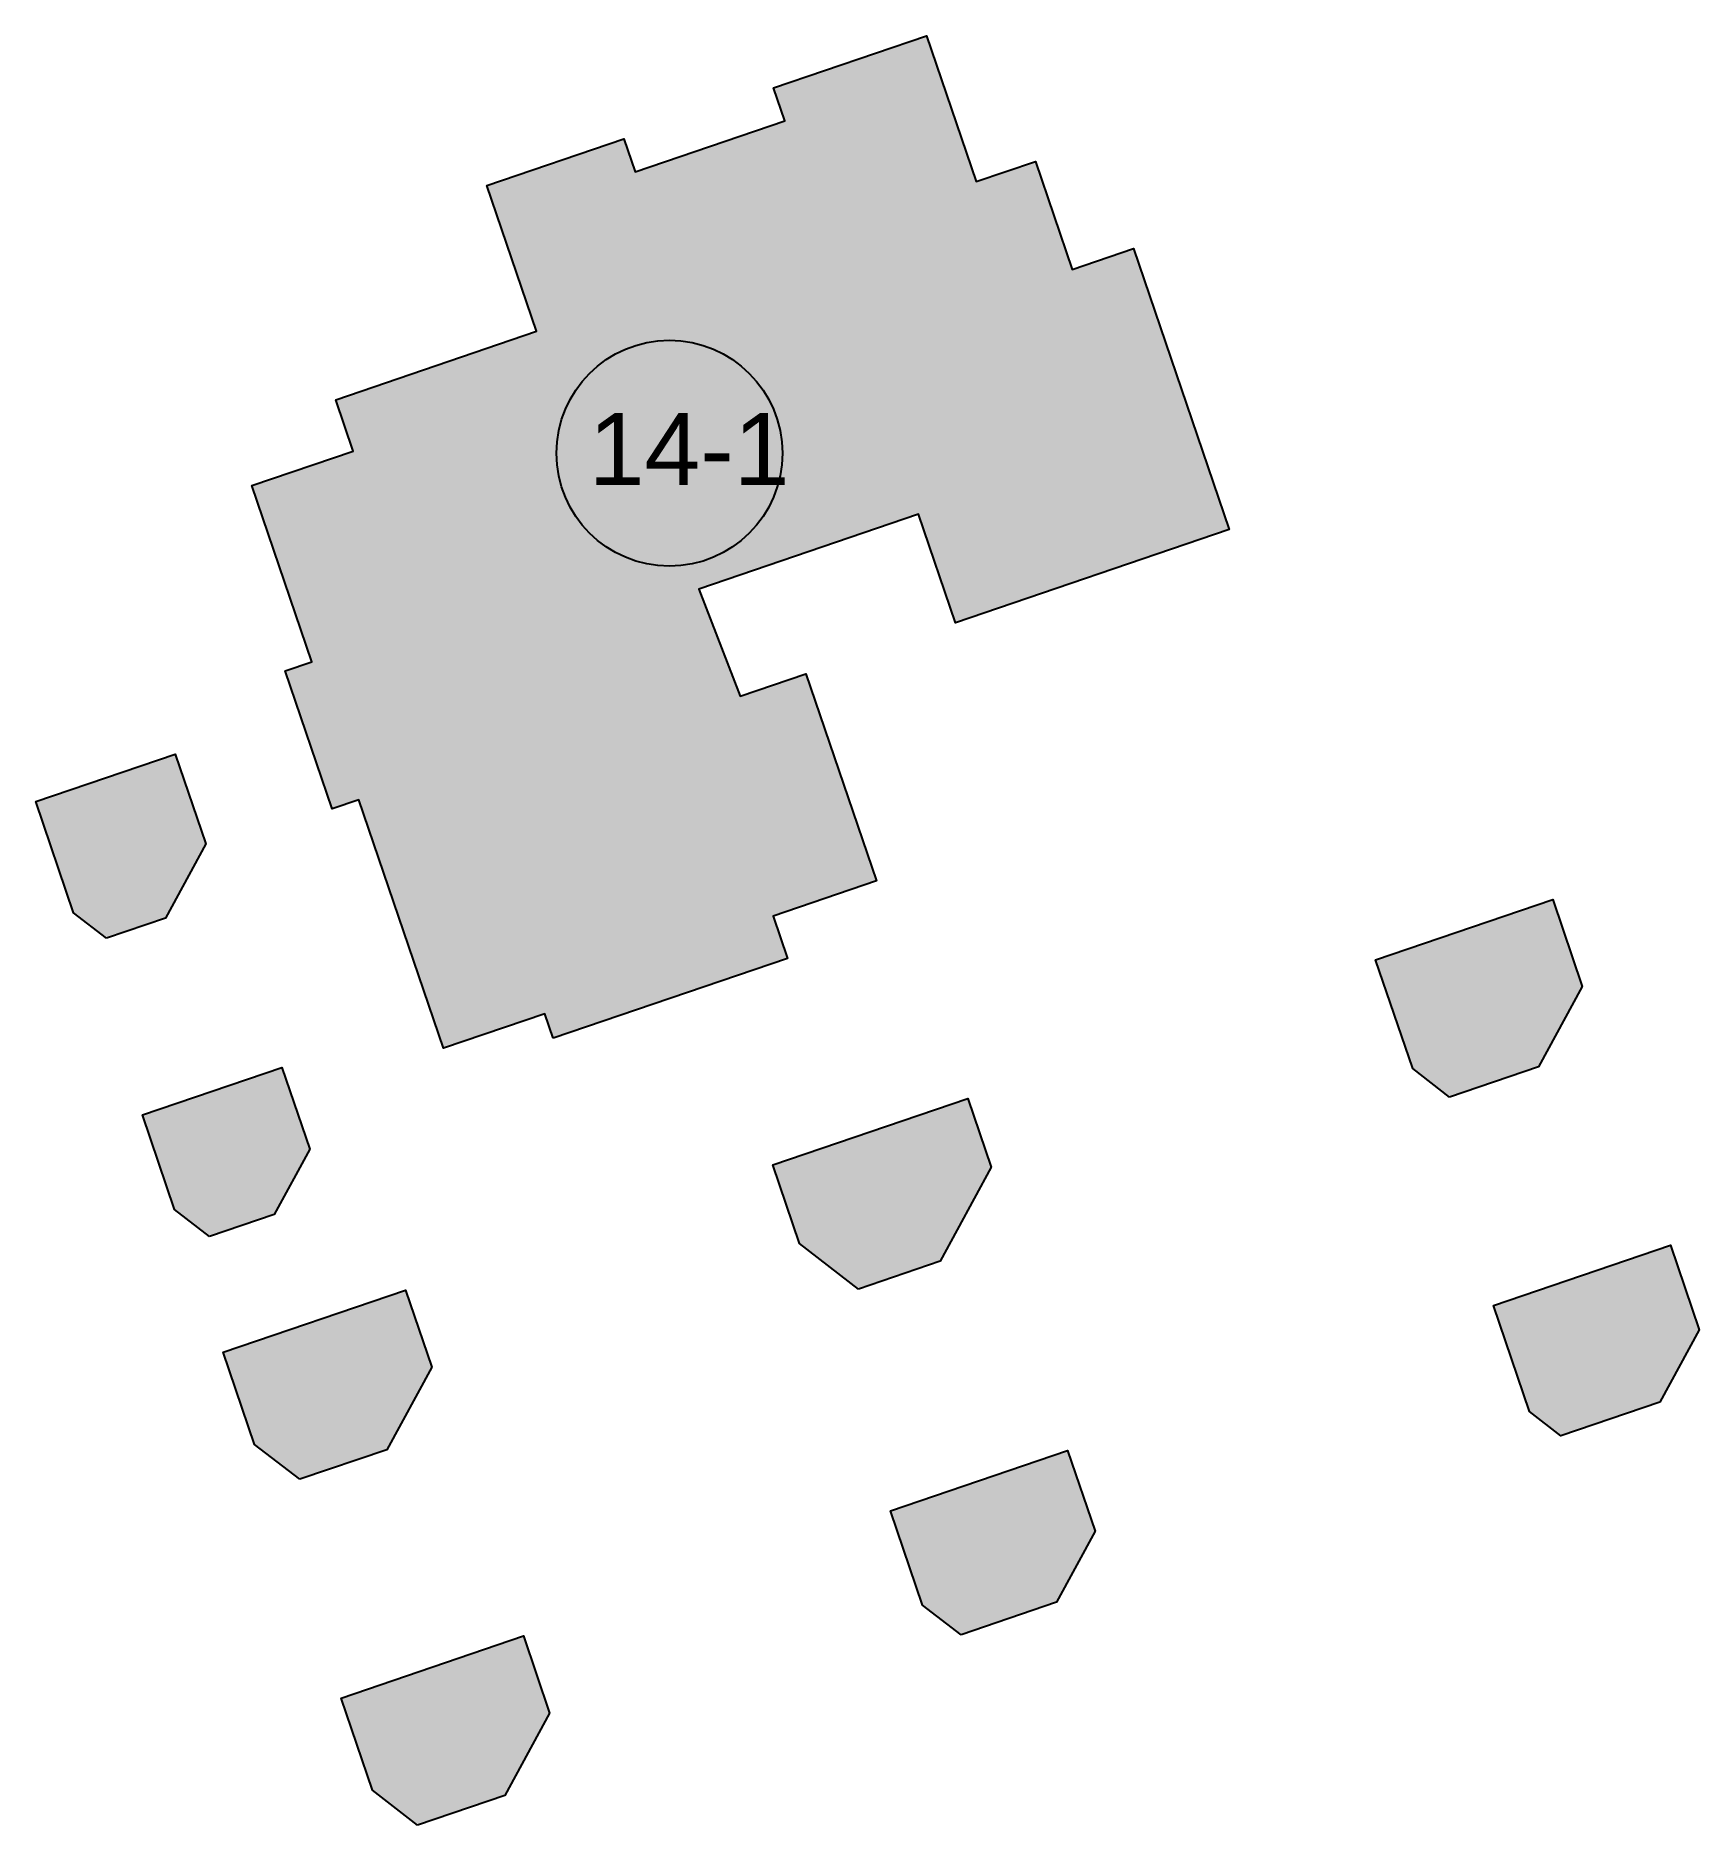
# Model space of a CAD drawing. Header units: millimetres. Extents: x 2242357 to 2245404, y 378014 to 382094.
# Drawn here: x 2245311.2 to 2245403.7, y 378771.9 to 378871.4 of the extents above; entities that cross this region are included whole.
import ezdxf

# ---------------------------------------------------------------- set-up
doc = ezdxf.new("R2010")
doc.units = ezdxf.units.MM
doc.layers.add('детский сад', color=7, linetype='Continuous', true_color=0x000000)
doc.layers.add('детский сад_штриховка', color=60, linetype='Continuous', transparency=0.5)
doc.layers.add('подписи_мвд', color=250, linetype='Continuous', transparency=0.4)
doc.styles.get("Standard").update_dxf_attribs({"font": 'arial.ttf'})

msp = doc.modelspace()

# ---------------------------------------------------------------- texts
at = {"layer": 'подписи_мвд', "insert": (2245341.933, 378850.379), "char_height": 4, "attachment_point": 1}
msp.add_mtext_dynamic_manual_height_columns('14-1', width=36.1201, gutter_width=12.5, heights=[0], dxfattribs=at)

# ---------------------------------------------------------------- hatches: boundary and pattern name
at = {"layer": 'детский сад_штриховка'}
h = msp.add_hatch(color=256, dxfattribs=at)
h.dxf.hatch_style = 1
h.paths.add_polyline_path([(2245339.965, 378815.632), (2245339.505, 378816.983), (2245333.872, 378815.065), (2245329.168, 378828.879), (2245327.676, 378828.371), (2245325.063, 378836.045), (2245326.555, 378836.553), (2245323.217, 378846.354), (2245328.851, 378848.272), (2245327.879, 378851.126), (2245339.044, 378854.928), (2245336.283, 378863.036), (2245343.891, 378865.627), (2245344.518, 378863.786), (2245352.841, 378866.62), (2245352.215, 378868.461), (2245360.719, 378871.357), (2245363.48, 378863.249), (2245366.78, 378864.373), (2245368.823, 378858.372), (2245372.227, 378859.531), (2245377.548, 378843.907), (2245362.339, 378838.728), (2245360.285, 378844.76), (2245348.059, 378840.597), (2245350.361, 378834.649), (2245354.016, 378835.894), (2245357.94, 378824.372), (2245352.188, 378822.413), (2245352.987, 378820.066)])
h = msp.add_hatch(color=256, dxfattribs=at)
h.dxf.hatch_style = 1
h.paths.add_polyline_path([(2245315.133, 378821.185), (2245313.303, 378822.598), (2245311.198, 378828.781), (2245318.954, 378831.422), (2245320.655, 378826.426), (2245318.406, 378822.3)])
h.paths.add_polyline_path([(2245320.857, 378804.609), (2245318.919, 378806.106), (2245317.128, 378811.365), (2245324.884, 378814.007), (2245326.431, 378809.464), (2245324.452, 378805.833)])
h.paths.add_polyline_path([(2245325.881, 378791.104), (2245323.366, 378793.046), (2245321.62, 378798.176), (2245331.759, 378801.628), (2245333.221, 378797.334), (2245330.723, 378792.752)])
h.paths.add_polyline_path([(2245332.429, 378771.874), (2245329.914, 378773.817), (2245328.168, 378778.946), (2245338.307, 378782.399), (2245339.769, 378778.105), (2245337.271, 378773.523)])
h.paths.add_polyline_path([(2245356.945, 378801.681), (2245353.659, 378804.22), (2245352.174, 378808.58), (2245363.02, 378812.273), (2245364.322, 378808.451), (2245361.472, 378803.223)])
h.paths.add_polyline_path([(2245362.639, 378782.467), (2245360.505, 378784.115), (2245358.722, 378789.351), (2245368.566, 378792.703), (2245370.094, 378788.217), (2245367.944, 378784.273)])
h.paths.add_polyline_path([(2245389.803, 378812.355), (2245387.752, 378813.94), (2245385.691, 378819.993), (2245395.535, 378823.345), (2245397.183, 378818.506), (2245394.748, 378814.039)])
h.paths.add_polyline_path([(2245401.487, 378795.389), (2245395.998, 378793.52), (2245394.244, 378794.875), (2245392.239, 378800.764), (2245402.083, 378804.116), (2245403.683, 378799.417)])

# ---------------------------------------------------------------- linework, layer by layer
at = {"layer": 'детский сад'}
for points in [[(2245339.965, 378815.632), (2245339.505, 378816.983), (2245333.872, 378815.065), (2245329.168, 378828.879), (2245327.676, 378828.371), (2245325.063, 378836.045), (2245326.555, 378836.553), (2245323.217, 378846.354), (2245328.851, 378848.272), (2245327.879, 378851.126), (2245339.044, 378854.928), (2245336.283, 378863.036), (2245343.891, 378865.627), (2245344.518, 378863.786), (2245352.841, 378866.62), (2245352.215, 378868.461), (2245360.719, 378871.357), (2245363.48, 378863.249), (2245366.78, 378864.373), (2245368.823, 378858.372), (2245372.227, 378859.531), (2245377.548, 378843.907), (2245362.339, 378838.728), (2245360.285, 378844.76), (2245348.059, 378840.597), (2245350.361, 378834.649), (2245354.016, 378835.894), (2245357.94, 378824.372), (2245352.188, 378822.413), (2245352.987, 378820.066)], [(2245315.133, 378821.185), (2245313.303, 378822.598), (2245311.198, 378828.781), (2245318.954, 378831.422), (2245320.655, 378826.426), (2245318.406, 378822.3)], [(2245389.803, 378812.355), (2245387.752, 378813.94), (2245385.691, 378819.993), (2245395.535, 378823.345), (2245397.183, 378818.506), (2245394.748, 378814.039)], [(2245320.857, 378804.609), (2245318.919, 378806.106), (2245317.128, 378811.365), (2245324.884, 378814.007), (2245326.431, 378809.464), (2245324.452, 378805.833)], [(2245356.945, 378801.681), (2245353.659, 378804.22), (2245352.174, 378808.58), (2245363.02, 378812.273), (2245364.322, 378808.451), (2245361.472, 378803.223)], [(2245401.487, 378795.389), (2245395.998, 378793.52), (2245394.244, 378794.875), (2245392.239, 378800.764), (2245402.083, 378804.116), (2245403.683, 378799.417)], [(2245325.881, 378791.104), (2245323.366, 378793.046), (2245321.62, 378798.176), (2245331.759, 378801.628), (2245333.221, 378797.334), (2245330.723, 378792.752)], [(2245362.639, 378782.467), (2245360.505, 378784.115), (2245358.722, 378789.351), (2245368.566, 378792.703), (2245370.094, 378788.217), (2245367.944, 378784.273)], [(2245332.429, 378771.874), (2245329.914, 378773.817), (2245328.168, 378778.946), (2245338.307, 378782.399), (2245339.769, 378778.105), (2245337.271, 378773.523)]]:
    msp.add_lwpolyline(points, close=True, dxfattribs=at)
at = {"layer": 'подписи_мвд'}
msp.add_circle((2245346.428, 378848.15), 6.278, dxfattribs=at)

msp.set_redraw_order([(e.dxf.handle, doc.entitydb.next_handle()) for e in msp.query("TEXT MTEXT ATTDEF DIMENSION ARC_DIMENSION")])  # texts and dimensions are drawn at this point

doc.saveas('drawing.dxf')
